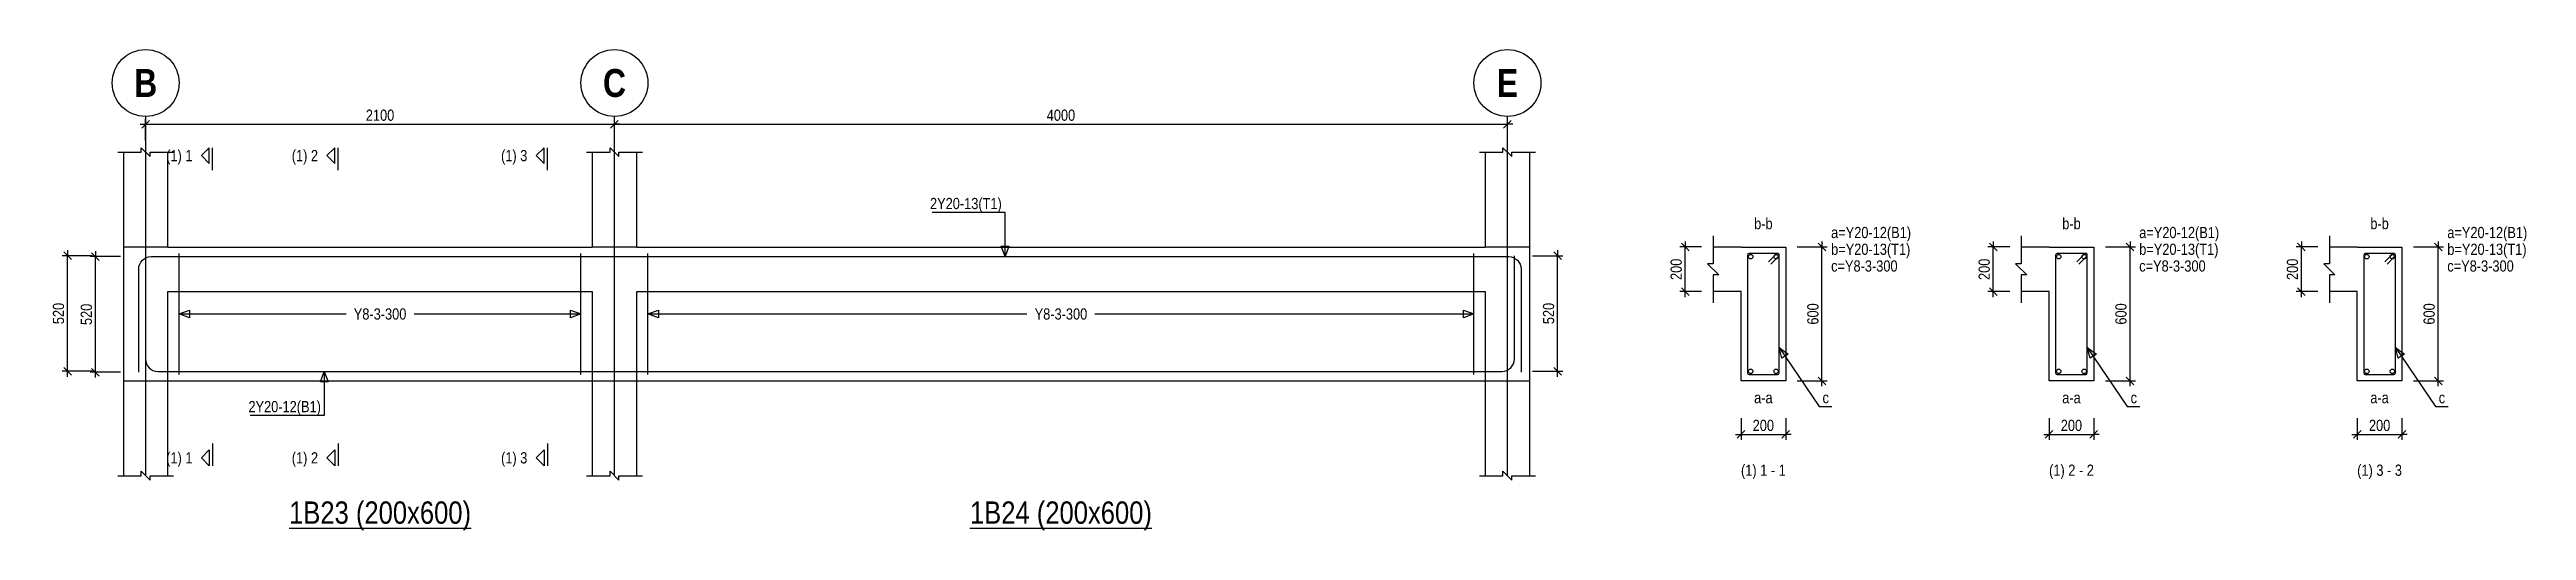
# Model space of a CAD drawing. Extents: x 0 to 206258, y -403073 to 0.
# Drawn here: x 12479 to 34670, y -220734 to -216424 of the extents above; entities that cross this region are included whole.
import ezdxf
from ezdxf.enums import TextEntityAlignment as Align
from ezdxf.lldxf.tags import DXFTag

# ---------------------------------------------------------------- set-up
doc = ezdxf.new("R2010")
doc.units = 0
doc.header["$LTSCALE"] = 1000
for name, color, linetype in [('Axis Circle(Dir 2)', 150, 'Continuous'), ('Axis Label(Dir 1)', 7, 'Continuous'), ('Axis Line(Dir 2)', 150, 'CENTER2'), ('Break Line', 5, 'Continuous'), ('Dimension Line', 5, 'Continuous'), ('Front Elevation Line', 40, 'Continuous'), ('Leader Line', 5, 'Continuous'), ('Link Line', 3, 'Continuous'), ('Rebar Label', 6, 'Continuous'), ('Rebar Line', 7, 'Continuous'), ('Section Label', 1, 'Continuous'), ('Section Line', 1, 'Continuous'), ('Top Rebar Label', 6, 'Continuous'), ('Top Rebar Line', 7, 'Continuous')]:
    doc.layers.add(name, color=color, linetype=linetype)
for name, color, linetype, true_color in [('Beam Label(D)', 94, 'Continuous', 0x008100), ('Beam Line(D)', 112, 'Continuous', 0x00bd5e), ('Link Label', 94, 'Continuous', 0x008100)]:
    doc.layers.add(name, color=color, linetype=linetype, true_color=true_color)
doc.styles.add('Axis Label(Dir 1)', font='ARIALNB.TTF', dxfattribs={"height": 250})
doc.styles.add('Beam Label(D)', font='ARIALN.TTF', dxfattribs={"height": 200})
doc.styles.add('Dimension Text', font='ARIALN.TTF', dxfattribs={"height": 100})
doc.styles.add('Link Label', font='ARIALN.TTF', dxfattribs={"height": 100})
doc.styles.add('Rebar Label', font='ARIALN.TTF', dxfattribs={"height": 100})
doc.styles.add('Section Label', font='ARIALN.TTF', dxfattribs={"height": 100})
doc.styles.add('Top Rebar Label', font='ARIALN.TTF', dxfattribs={"height": 100})
tags = doc.linetypes.add('CENTER2', pattern=[1.125, 0.75, -0.125, 0.125, -0.125]).pattern_tags.tags
tags[10:11] = [DXFTag(74, 4), DXFTag(75, 0), DXFTag(340, '0'), DXFTag(46, 0.0), DXFTag(50, 0.0), DXFTag(44, 0.0), DXFTag(45, 0.0)]
tags[8:9] = [DXFTag(74, 4), DXFTag(75, 0), DXFTag(340, '0'), DXFTag(46, 0.0), DXFTag(50, 0.0), DXFTag(44, 0.0), DXFTag(45, 0.0)]
tags[6:7] = [DXFTag(74, 4), DXFTag(75, 0), DXFTag(340, '0'), DXFTag(46, 0.0), DXFTag(50, 0.0), DXFTag(44, 0.0), DXFTag(45, 0.0)]
tags[4:5] = [DXFTag(74, 4), DXFTag(75, 0), DXFTag(340, '0'), DXFTag(46, 0.0), DXFTag(50, 0.0), DXFTag(44, 0.0), DXFTag(45, 0.0)]
doc.dimstyles.new('BEAM', dxfattribs={"dimtxt": 100, "dimasz": 30, "dimexe": 48.3, "dimexo": 103.5, "dimgap": 30, "dimtad": 1, "dimtoh": 1, "dimdec": 1, "dimlfac": 0.5, "dimdsep": 46, "dimtxsty": 'Dimension Text', "dimblk": 'PCDIM_TICK', "dimcen": 0.09, "dimclrd": 5, "dimclre": 5, "dimclrt": 5, "dimadec": 1, "dimazin": 0, "dimtp": 1, "dimtm": 1, "dimtfac": 1, "dimtdec": 4, "dimtofl": 0, "dimtmove": 0, "dimatfit": 3, "dimfxl": 1, "dimtolj": 1, "dimtzin": 0, "dimarcsym": 0})

msp = doc.modelspace()

# ---------------------------------------------------------------- texts
at = {"layer": 'Axis Label(Dir 1)', "transparency": 33554687, "style": 'Axis Label(Dir 1)'}
for s, p in [('B', (13340.146, -216724.284)), ('C', (17540.146, -216724.284)), ('E', (25540.146, -216724.284))]:
    msp.add_text(s, height=250, dxfattribs=at).set_placement(p, align=Align.MIDDLE_CENTER)
at = {"layer": 'Beam Label(D)', "transparency": 33554687, "style": 'Beam Label(D)'}
for s, p in [('%%U1B23 (200x600)', (15440.146, -220474.284)), ('%%U1B24 (200x600)', (21540.146, -220474.284))]:
    msp.add_text(s, height=200, dxfattribs=at).set_placement(p, align=Align.TOP_CENTER)
at = {"layer": 'Link Label', "transparency": 33554687, "style": 'Link Label'}
for s, p in [(' c=Y8-3-300', (28408.145, -218414.284)), (' c=Y8-3-300', (31168.384, -218414.284)), (' c=Y8-3-300', (33928.623, -218414.284)), ('c', (28363.145, -219594.284)), ('c', (31123.384, -219594.284)), ('c', (33883.623, -219594.284))]:
    msp.add_text(s, height=100, dxfattribs=at).set_placement(p)
for p in [(15440.146, -218794.284), (21540.146, -218794.284)]:
    msp.add_text('Y8-3-300', height=100, dxfattribs=at).set_placement(p, align=Align.MIDDLE_CENTER)
at = {"layer": 'Rebar Label', "transparency": 33554687, "style": 'Rebar Label'}
for s, p in [('b-b', (27833.145, -218064.284)), ('b-b', (30593.384, -218064.284)), ('b-b', (33353.623, -218064.284)), ('a-a', (27833.145, -219624.284)), ('a-a', (30593.384, -219624.284)), ('a-a', (33353.623, -219624.284))]:
    msp.add_text(s, height=100, dxfattribs=at).set_placement(p, align=Align.BOTTOM_CENTER)
for p in [(28408.145, -218114.284), (31168.384, -218114.284), (33928.623, -218114.284)]:
    msp.add_text(' a=Y20-12(B1)', height=100, dxfattribs=at).set_placement(p)
msp.add_text(' 2Y20-12(B1)', height=100, dxfattribs=at).set_placement((14910.146, -219674.284), align=Align.RIGHT)
at = {"layer": 'Section Label', "transparency": 33554687, "style": 'Section Label'}
for s, p in [('(1) 1', (13759.435, -217374.994)), ('(1) 2', (14884.435, -217374.994)), ('(1) 3', (16759.435, -217374.994)), ('(1) 1', (13759.435, -220083.573)), ('(1) 2', (14884.435, -220083.573)), ('(1) 3', (16759.435, -220083.573))]:
    msp.add_text(s, height=100, dxfattribs=at).set_placement(p, align=Align.MIDDLE_RIGHT)
for s, p in [('(1) 1 - 1', (27833.145, -220274.284)), ('(1) 2 - 2', (30593.384, -220274.284)), ('(1) 3 - 3', (33353.623, -220274.284))]:
    msp.add_text(s, height=100, dxfattribs=at).set_placement(p, align=Align.BOTTOM_CENTER)
at = {"layer": 'Top Rebar Label', "transparency": 33554687, "style": 'Top Rebar Label'}
msp.add_text(' 2Y20-13(T1)', height=100, dxfattribs=at).set_placement((21010.146, -217854.284), align=Align.RIGHT)
for p in [(28408.145, -218264.284), (31168.384, -218264.284), (33928.623, -218264.284)]:
    msp.add_text(' b=Y20-13(T1)', height=100, dxfattribs=at).set_placement(p)

# ---------------------------------------------------------------- blocks, each defined once
blk = doc.blocks.new('PCDIM_TICK')
at = {"layer": 'Dimension Line', "color": 0, "transparency": 33554687}
for p, q in [((1.15, 1.15), (-1.15, -1.15)), ((1.61, 0), (0, 0))]:
    blk.add_line(p, q, dxfattribs=at)
blk = doc.blocks.new('*U2947')
at = {"layer": 'Dimension Line', "color": 5, "true_color": 0x0000ff, "transparency": 16777216}
for p, q in [((13115, -218280), (12842, -218280)), ((12890, -219316), (12890, -218280)), ((13115, -219316), (12842, -219316))]:
    blk.add_line(p, q, dxfattribs=at)
at = {"layer": 'Dimension Line', "color": 5, "true_color": 0x0000ff, "transparency": 16777216, "xscale": 30, "yscale": 30}
for p, rotation in [((12890, -218280), 89.99999999999447), ((12890, -219316), 269.9999999999834)]:
    blk.add_blockref('PCDIM_TICK', p, dxfattribs=dict(at, rotation=rotation))
at = {"layer": 'Dimension Line', "color": 5, "true_color": 0x0000ff, "transparency": 16777216, "insert": (12860, -218798), "char_height": 100, "width": 181.5, "attachment_point": 8, "rotation": 90, "style": 'Dimension Text'}
blk.add_mtext('520', dxfattribs=at)
blk = doc.blocks.new('*U2948')
at = {"layer": 'Dimension Line', "color": 5, "true_color": 0x0000ff, "transparency": 16777216}
for p, q in [((12865, -218272), (12592, -218272)), ((12640, -219308), (12640, -218272)), ((12865, -219308), (12592, -219308))]:
    blk.add_line(p, q, dxfattribs=at)
at = {"layer": 'Dimension Line', "color": 5, "true_color": 0x0000ff, "transparency": 16777216, "xscale": 30, "yscale": 30}
for p, rotation in [((12640, -218272), 89.99999999999447), ((12640, -219308), 269.9999999999834)]:
    blk.add_blockref('PCDIM_TICK', p, dxfattribs=dict(at, rotation=rotation))
at = {"layer": 'Dimension Line', "color": 5, "true_color": 0x0000ff, "transparency": 16777216, "insert": (12610, -218790), "char_height": 100, "width": 181.5, "attachment_point": 8, "rotation": 90, "style": 'Dimension Text'}
blk.add_mtext('520', dxfattribs=at)
blk = doc.blocks.new('*U2949')
at = {"layer": 'Dimension Line', "color": 5, "true_color": 0x0000ff, "transparency": 16777216}
for p, q in [((13340, -217241), (13340, -217046)), ((13340, -217094), (17540, -217094)), ((17540, -217241), (17540, -217046))]:
    blk.add_line(p, q, dxfattribs=at)
at = {"layer": 'Dimension Line', "color": 5, "true_color": 0x0000ff, "transparency": 16777216, "xscale": 30, "yscale": 30, "rotation": 180.0000000000004}
blk.add_blockref('PCDIM_TICK', (13340, -217094), dxfattribs=at)
at = {"layer": 'Dimension Line', "color": 5, "true_color": 0x0000ff, "transparency": 16777216, "xscale": 30, "yscale": 30}
blk.add_blockref('PCDIM_TICK', (17540, -217094), dxfattribs=at)
at = {"layer": 'Dimension Line', "color": 5, "true_color": 0x0000ff, "transparency": 16777216, "insert": (15440, -217064), "char_height": 100, "width": 247.25, "attachment_point": 8, "style": 'Dimension Text'}
blk.add_mtext('2100', dxfattribs=at)
blk = doc.blocks.new('*U2959')
at = {"layer": 'Dimension Line', "color": 5, "true_color": 0x0000ff, "transparency": 16777216}
for p, q in [((25766, -218272), (26038, -218272)), ((25990, -219308), (25990, -218272)), ((25766, -219308), (26038, -219308))]:
    blk.add_line(p, q, dxfattribs=at)
at = {"layer": 'Dimension Line', "color": 5, "true_color": 0x0000ff, "transparency": 16777216, "xscale": 30, "yscale": 30}
for p, rotation in [((25990, -218272), 89.99999999999447), ((25990, -219308), 269.9999999999834)]:
    blk.add_blockref('PCDIM_TICK', p, dxfattribs=dict(at, rotation=rotation))
at = {"layer": 'Dimension Line', "color": 5, "true_color": 0x0000ff, "transparency": 16777216, "insert": (25960, -218790), "char_height": 100, "width": 181.5, "attachment_point": 8, "rotation": 90, "style": 'Dimension Text'}
blk.add_mtext('520', dxfattribs=at)
blk = doc.blocks.new('*U2960')
at = {"layer": 'Dimension Line', "color": 5, "true_color": 0x0000ff, "transparency": 16777216}
for p, q in [((17540, -217241), (17540, -217046)), ((17540, -217094), (25540, -217094)), ((25540, -217241), (25540, -217046))]:
    blk.add_line(p, q, dxfattribs=at)
at = {"layer": 'Dimension Line', "color": 5, "true_color": 0x0000ff, "transparency": 16777216, "xscale": 30, "yscale": 30, "rotation": 180.0000000000004}
blk.add_blockref('PCDIM_TICK', (17540, -217094), dxfattribs=at)
at = {"layer": 'Dimension Line', "color": 5, "true_color": 0x0000ff, "transparency": 16777216, "xscale": 30, "yscale": 30}
blk.add_blockref('PCDIM_TICK', (25540, -217094), dxfattribs=at)
at = {"layer": 'Dimension Line', "color": 5, "true_color": 0x0000ff, "transparency": 16777216, "insert": (21540, -217064), "char_height": 100, "width": 249.2, "attachment_point": 8, "style": 'Dimension Text'}
blk.add_mtext('4000', dxfattribs=at)
blk = doc.blocks.new('*U2950')
at = {"layer": 'Dimension Line', "color": 5, "true_color": 0x0000ff, "transparency": 16777216}
for p, q in [((28137, -218194), (28406, -218194)), ((28358, -219394), (28358, -218194)), ((28137, -219394), (28406, -219394))]:
    blk.add_line(p, q, dxfattribs=at)
at = {"layer": 'Dimension Line', "color": 5, "true_color": 0x0000ff, "transparency": 16777216, "xscale": 30, "yscale": 30}
for p, rotation in [((28358, -218194), 89.99999999999447), ((28358, -219394), 269.9999999999834)]:
    blk.add_blockref('PCDIM_TICK', p, dxfattribs=dict(at, rotation=rotation))
at = {"layer": 'Dimension Line', "color": 5, "true_color": 0x0000ff, "transparency": 16777216, "insert": (28328, -218794), "char_height": 100, "width": 181.97, "attachment_point": 8, "rotation": 90, "style": 'Dimension Text'}
blk.add_mtext('600', dxfattribs=at)
blk = doc.blocks.new('*U2951')
at = {"layer": 'Dimension Line', "color": 5, "true_color": 0x0000ff, "transparency": 16777216}
for p, q in [((27280, -218194), (27085, -218194)), ((27133, -218594), (27133, -218194)), ((27280, -218594), (27085, -218594))]:
    blk.add_line(p, q, dxfattribs=at)
at = {"layer": 'Dimension Line', "color": 5, "true_color": 0x0000ff, "transparency": 16777216, "xscale": 30, "yscale": 30}
for p, rotation in [((27133, -218194), 89.99999999999447), ((27133, -218594), 269.9999999999834)]:
    blk.add_blockref('PCDIM_TICK', p, dxfattribs=dict(at, rotation=rotation))
at = {"layer": 'Dimension Line', "color": 5, "true_color": 0x0000ff, "transparency": 16777216, "insert": (27103, -218394), "char_height": 100, "width": 182.77, "attachment_point": 8, "rotation": 90, "style": 'Dimension Text'}
blk.add_mtext('200', dxfattribs=at)
blk = doc.blocks.new('*U2952')
at = {"layer": 'Dimension Line', "color": 5, "true_color": 0x0000ff, "transparency": 16777216}
for p, q in [((27633, -219728), (27633, -219923)), ((27633, -219874), (28033, -219874)), ((28033, -219728), (28033, -219923))]:
    blk.add_line(p, q, dxfattribs=at)
at = {"layer": 'Dimension Line', "color": 5, "true_color": 0x0000ff, "transparency": 16777216, "xscale": 30, "yscale": 30, "rotation": 180.0000000000004}
blk.add_blockref('PCDIM_TICK', (27633, -219874), dxfattribs=at)
at = {"layer": 'Dimension Line', "color": 5, "true_color": 0x0000ff, "transparency": 16777216, "xscale": 30, "yscale": 30}
blk.add_blockref('PCDIM_TICK', (28033, -219874), dxfattribs=at)
at = {"layer": 'Dimension Line', "color": 5, "true_color": 0x0000ff, "transparency": 16777216, "insert": (27833, -219844), "char_height": 100, "width": 182.77, "attachment_point": 8, "style": 'Dimension Text'}
blk.add_mtext('200', dxfattribs=at)
blk = doc.blocks.new('*U2953')
at = {"layer": 'Dimension Line', "color": 5, "true_color": 0x0000ff, "transparency": 16777216}
for p, q in [((30897, -218194), (31167, -218194)), ((31118, -219394), (31118, -218194)), ((30897, -219394), (31167, -219394))]:
    blk.add_line(p, q, dxfattribs=at)
at = {"layer": 'Dimension Line', "color": 5, "true_color": 0x0000ff, "transparency": 16777216, "xscale": 30, "yscale": 30}
for p, rotation in [((31118, -218194), 89.99999999999447), ((31118, -219394), 269.9999999999834)]:
    blk.add_blockref('PCDIM_TICK', p, dxfattribs=dict(at, rotation=rotation))
at = {"layer": 'Dimension Line', "color": 5, "true_color": 0x0000ff, "transparency": 16777216, "insert": (31088, -218794), "char_height": 100, "width": 181.97, "attachment_point": 8, "rotation": 90, "style": 'Dimension Text'}
blk.add_mtext('600', dxfattribs=at)
blk = doc.blocks.new('*U2954')
at = {"layer": 'Dimension Line', "color": 5, "true_color": 0x0000ff, "transparency": 16777216}
for p, q in [((30040, -218194), (29845, -218194)), ((29893, -218594), (29893, -218194)), ((30040, -218594), (29845, -218594))]:
    blk.add_line(p, q, dxfattribs=at)
at = {"layer": 'Dimension Line', "color": 5, "true_color": 0x0000ff, "transparency": 16777216, "xscale": 30, "yscale": 30}
for p, rotation in [((29893, -218194), 89.99999999999447), ((29893, -218594), 269.9999999999834)]:
    blk.add_blockref('PCDIM_TICK', p, dxfattribs=dict(at, rotation=rotation))
at = {"layer": 'Dimension Line', "color": 5, "true_color": 0x0000ff, "transparency": 16777216, "insert": (29863, -218394), "char_height": 100, "width": 182.77, "attachment_point": 8, "rotation": 90, "style": 'Dimension Text'}
blk.add_mtext('200', dxfattribs=at)
blk = doc.blocks.new('*U2955')
at = {"layer": 'Dimension Line', "color": 5, "true_color": 0x0000ff, "transparency": 16777216}
for p, q in [((30393, -219728), (30393, -219923)), ((30393, -219874), (30793, -219874)), ((30793, -219728), (30793, -219923))]:
    blk.add_line(p, q, dxfattribs=at)
at = {"layer": 'Dimension Line', "color": 5, "true_color": 0x0000ff, "transparency": 16777216, "xscale": 30, "yscale": 30, "rotation": 180.0000000000004}
blk.add_blockref('PCDIM_TICK', (30393, -219874), dxfattribs=at)
at = {"layer": 'Dimension Line', "color": 5, "true_color": 0x0000ff, "transparency": 16777216, "xscale": 30, "yscale": 30}
blk.add_blockref('PCDIM_TICK', (30793, -219874), dxfattribs=at)
at = {"layer": 'Dimension Line', "color": 5, "true_color": 0x0000ff, "transparency": 16777216, "insert": (30593, -219844), "char_height": 100, "width": 182.77, "attachment_point": 8, "style": 'Dimension Text'}
blk.add_mtext('200', dxfattribs=at)
blk = doc.blocks.new('*U2956')
at = {"layer": 'Dimension Line', "color": 5, "true_color": 0x0000ff, "transparency": 16777216}
for p, q in [((33657, -218194), (33927, -218194)), ((33879, -219394), (33879, -218194)), ((33657, -219394), (33927, -219394))]:
    blk.add_line(p, q, dxfattribs=at)
at = {"layer": 'Dimension Line', "color": 5, "true_color": 0x0000ff, "transparency": 16777216, "xscale": 30, "yscale": 30}
for p, rotation in [((33879, -218194), 89.99999999999447), ((33879, -219394), 269.9999999999834)]:
    blk.add_blockref('PCDIM_TICK', p, dxfattribs=dict(at, rotation=rotation))
at = {"layer": 'Dimension Line', "color": 5, "true_color": 0x0000ff, "transparency": 16777216, "insert": (33849, -218794), "char_height": 100, "width": 181.97, "attachment_point": 8, "rotation": 90, "style": 'Dimension Text'}
blk.add_mtext('600', dxfattribs=at)
blk = doc.blocks.new('*U2957')
at = {"layer": 'Dimension Line', "color": 5, "true_color": 0x0000ff, "transparency": 16777216}
for p, q in [((32800, -218194), (32605, -218194)), ((32654, -218594), (32654, -218194)), ((32800, -218594), (32605, -218594))]:
    blk.add_line(p, q, dxfattribs=at)
at = {"layer": 'Dimension Line', "color": 5, "true_color": 0x0000ff, "transparency": 16777216, "xscale": 30, "yscale": 30}
for p, rotation in [((32654, -218194), 89.99999999999447), ((32654, -218594), 269.9999999999834)]:
    blk.add_blockref('PCDIM_TICK', p, dxfattribs=dict(at, rotation=rotation))
at = {"layer": 'Dimension Line', "color": 5, "true_color": 0x0000ff, "transparency": 16777216, "insert": (32624, -218394), "char_height": 100, "width": 182.77, "attachment_point": 8, "rotation": 90, "style": 'Dimension Text'}
blk.add_mtext('200', dxfattribs=at)
blk = doc.blocks.new('*U2958')
at = {"layer": 'Dimension Line', "color": 5, "true_color": 0x0000ff, "transparency": 16777216}
for p, q in [((33154, -219728), (33154, -219923)), ((33154, -219874), (33554, -219874)), ((33554, -219728), (33554, -219923))]:
    blk.add_line(p, q, dxfattribs=at)
at = {"layer": 'Dimension Line', "color": 5, "true_color": 0x0000ff, "transparency": 16777216, "xscale": 30, "yscale": 30, "rotation": 180.0000000000004}
blk.add_blockref('PCDIM_TICK', (33154, -219874), dxfattribs=at)
at = {"layer": 'Dimension Line', "color": 5, "true_color": 0x0000ff, "transparency": 16777216, "xscale": 30, "yscale": 30}
blk.add_blockref('PCDIM_TICK', (33554, -219874), dxfattribs=at)
at = {"layer": 'Dimension Line', "color": 5, "true_color": 0x0000ff, "transparency": 16777216, "insert": (33354, -219844), "char_height": 100, "width": 182.77, "attachment_point": 8, "style": 'Dimension Text'}
blk.add_mtext('200', dxfattribs=at)

# ---------------------------------------------------------------- dimensions: what is measured, and where the dimension line sits
at = {"layer": 'Dimension Line', "transparency": 33554687}
for base, p1, p2, text, picture, middle in [((15440.146, -217094.284), (13340.146, -217344.284), (17540.146, -217344.284), '2100', '*U2949', (15440.146, -217094.284)), ((21540.146, -217094.284), (17540.146, -217344.284), (25540.146, -217344.284), '4000', '*U2960', (21540.146, -217094.284)), ((27833.145, -219874.284), (27633.145, -219624.284), (28033.145, -219624.284), '200', '*U2952', (27833.145, -219874.284)), ((30593.384, -219874.284), (30393.384, -219624.284), (30793.384, -219624.284), '200', '*U2955', (30593.384, -219874.284)), ((33353.623, -219874.284), (33153.623, -219624.284), (33553.623, -219624.284), '200', '*U2958', (33353.623, -219874.284))]:
    dim = msp.add_linear_dim(base=base, p1=p1, p2=p2, text=text, dimstyle='BEAM', override={"dimscale": 1, "dimtxt": 100, "dimasz": 30, "dimexe": 48.3, "dimexo": 103.5, "dimgap": 30, "dimtad": 1, "dimtih": 0, "dimdec": 1, "dimlfac": 0.5, "dimzin": 8, "dimlunit": 2, "dimpost": '', "dimtxsty": 'Dimension Text', "dimblk": 'PCDIM_TICK', "dimse1": 0, "dimse2": 0, "dimsd2": 0, "dimclrd": 5, "dimclre": 5, "dimclrt": 5, "dimaunit": 0, "dimadec": 1, "dimazin": 0, "dimtol": 0, "dimtp": 1, "dimtm": 1, "dimtmove": 0}, dxfattribs=at)
    dim.commit()
    dim.dimension.update_dxf_attribs({"geometry": picture, "text_midpoint": middle})
for base, p1, p2, text, picture, middle in [((12640.146, -218790.284), (12968.146, -219308.284), (12968.146, -218272.284), '520', '*U2948', (12640.146, -218790.284)), ((12890.146, -218798.284), (13218.146, -219316.284), (13218.146, -218280.284), '520', '*U2947', (12890.146, -218798.284)), ((25990.145, -218790.284), (25662.145, -219308.284), (25662.145, -218272.284), '520', '*U2959', (25990.145, -218790.284)), ((27133.145, -218394.284), (27383.145, -218594.284), (27383.145, -218194.284), '200', '*U2951', (27133.145, -218394.284)), ((28358.145, -218794.284), (28033.145, -219394.284), (28033.145, -218194.284), '600', '*U2950', (28358.145, -218794.284)), ((29893.384, -218394.284), (30143.384, -218594.284), (30143.384, -218194.284), '200', '*U2954', (29893.384, -218394.284)), ((31118.384, -218794.284), (30793.384, -219394.284), (30793.384, -218194.284), '600', '*U2953', (31118.384, -218794.284)), ((32653.623, -218394.284), (32903.623, -218594.284), (32903.623, -218194.284), '200', '*U2957', (32653.623, -218394.284)), ((33878.623, -218794.284), (33553.623, -219394.284), (33553.623, -218194.284), '600', '*U2956', (33878.623, -218794.284))]:
    dim = msp.add_linear_dim(base=base, p1=p1, p2=p2, angle=90, text=text, dimstyle='BEAM', override={"dimscale": 1, "dimtxt": 100, "dimasz": 30, "dimexe": 48.3, "dimexo": 103.5, "dimgap": 30, "dimtad": 1, "dimtih": 0, "dimdec": 1, "dimlfac": 0.5, "dimzin": 8, "dimlunit": 2, "dimpost": '', "dimtxsty": 'Dimension Text', "dimblk": 'PCDIM_TICK', "dimse1": 0, "dimse2": 0, "dimsd2": 0, "dimclrd": 5, "dimclre": 5, "dimclrt": 5, "dimaunit": 0, "dimadec": 1, "dimazin": 0, "dimtol": 0, "dimtp": 1, "dimtm": 1, "dimtmove": 0}, dxfattribs=at)
    dim.commit()
    dim.dimension.update_dxf_attribs({"geometry": picture, "text_midpoint": middle})

# ---------------------------------------------------------------- linework, layer by layer
at = {"layer": 'Axis Circle(Dir 2)', "transparency": 33554687}
for centre in [(13340.146, -216724.284), (17540.146, -216724.284), (25540.146, -216724.284)]:
    msp.add_circle(centre, 300, dxfattribs=at)
at = {"layer": 'Axis Line(Dir 2)', "transparency": 33554687}
for points in [[(13340.146, -220244.284), (13340.146, -217024.284)], [(17540.146, -220244.284), (17540.146, -217024.284)], [(25540.146, -220244.284), (25540.146, -217024.284)]]:
    msp.add_lwpolyline(points, dxfattribs=at)
at = {"layer": 'Beam Line(D)', "transparency": 33554687}
for points in [[(13140.146, -217344.284), (13140.146, -218194.284)], [(13540.146, -218194.284), (13540.146, -217344.284)], [(17340.146, -217344.284), (17340.146, -218194.284)], [(17740.146, -218194.284), (17740.146, -217344.284)], [(25340.146, -217344.284), (25340.146, -218194.284)], [(25740.146, -218194.284), (25740.145, -217344.284)], [(13140.146, -218194.284), (13140.146, -220244.284)], [(13540.146, -218194.284), (17340.146, -218194.284)], [(17740.146, -218194.284), (25340.146, -218194.284)], [(25740.145, -220244.284), (25740.146, -218194.284)], [(27633.145, -218194.284), (28033.145, -218194.284), (28033.145, -219394.284), (27633.145, -219394.284), (27633.145, -218594.284), (27383.145, -218594.284)], [(27633.145, -218194.284), (27383.145, -218194.284)], [(27633.145, -218194.284), (27633.145, -218194.284)], [(30393.384, -218194.284), (30793.384, -218194.284), (30793.384, -219394.284), (30393.384, -219394.284), (30393.384, -218594.284), (30143.384, -218594.284)], [(30393.384, -218194.284), (30143.384, -218194.284)], [(30393.384, -218194.284), (30393.384, -218194.284)], [(33153.623, -218194.284), (33553.623, -218194.284), (33553.623, -219394.284), (33153.623, -219394.284), (33153.623, -218594.284), (32903.623, -218594.284)], [(33153.623, -218194.284), (32903.623, -218194.284)], [(33153.623, -218194.284), (33153.623, -218194.284)], [(13540.146, -220244.284), (13540.146, -219394.284)], [(13540.146, -219394.284), (17340.146, -219394.284)], [(17340.146, -219394.284), (17340.146, -220244.284)], [(17740.146, -220244.284), (17740.146, -219394.284)], [(17740.146, -219394.284), (25340.146, -219394.284)], [(25340.146, -219394.284), (25340.146, -220244.284)]]:
    msp.add_lwpolyline(points, dxfattribs=at)
at = {"layer": 'Break Line', "transparency": 33554687}
for points in [[(13090.146, -217344.284), (13300.146, -217344.284), (13300.146, -217304.284), (13380.146, -217384.284), (13380.146, -217344.284), (13590.146, -217344.284)], [(17290.146, -217344.284), (17500.146, -217344.284), (17500.146, -217304.284), (17580.146, -217384.284), (17580.146, -217344.284), (17790.146, -217344.284)], [(25290.146, -217344.284), (25500.146, -217344.284), (25500.146, -217304.284), (25580.146, -217384.284), (25580.146, -217344.284), (25790.145, -217344.284)], [(27383.145, -218094.284), (27383.145, -218344.284), (27333.145, -218344.284), (27433.145, -218444.284), (27383.145, -218444.284), (27383.145, -218694.284)], [(30143.384, -218094.284), (30143.384, -218344.284), (30093.384, -218344.284), (30193.384, -218444.284), (30143.384, -218444.284), (30143.384, -218694.284)], [(32903.623, -218094.284), (32903.623, -218344.284), (32853.623, -218344.284), (32953.623, -218444.284), (32903.623, -218444.284), (32903.623, -218694.284)], [(13090.146, -220244.284), (13300.146, -220244.284), (13300.146, -220204.284), (13380.146, -220284.284), (13380.146, -220244.284), (13590.146, -220244.284)], [(17290.146, -220244.284), (17500.146, -220244.284), (17500.146, -220204.284), (17580.146, -220284.284), (17580.146, -220244.284), (17790.146, -220244.284)], [(25290.146, -220244.284), (25500.146, -220244.284), (25500.146, -220204.284), (25580.146, -220284.284), (25580.146, -220244.284), (25790.145, -220244.284)]]:
    msp.add_lwpolyline(points, dxfattribs=at)
at = {"layer": 'Front Elevation Line', "transparency": 33554687}
for points in [[(13540.146, -218194.284), (13140.146, -218194.284)], [(13140.146, -218194.284), (13140.146, -219394.284)], [(13540.146, -218194.284), (17340.146, -218194.284)], [(17740.146, -218194.284), (17340.146, -218194.284)], [(17740.146, -218194.284), (25340.146, -218194.284)], [(25740.146, -218194.284), (25340.146, -218194.284)], [(25740.146, -219394.284), (25740.146, -218194.284)], [(13540.146, -219394.284), (13540.146, -218594.284)], [(13540.146, -218594.284), (17340.146, -218594.284)], [(17340.146, -218594.284), (17340.146, -219394.284)], [(17740.146, -219394.284), (17740.146, -218594.284)], [(17740.146, -218594.284), (25340.146, -218594.284)], [(25340.146, -218594.284), (25340.146, -219394.284)], [(13140.146, -219394.284), (13540.146, -219394.284)], [(17340.146, -219394.284), (17740.146, -219394.284)], [(25340.146, -219394.284), (25740.146, -219394.284)]]:
    msp.add_lwpolyline(points, dxfattribs=at)
at = {"layer": 'Leader Line', "transparency": 33554687}
for points in [[(21040.146, -218280.284), (21040.146, -217884.284), (20385.154, -217884.284)], [(21005.944, -218186.314), (21074.348, -218186.314), (21040.146, -218280.284), (21005.944, -218186.314)], [(13640.146, -218794.284), (13734.115, -218760.082), (13734.115, -218828.486), (13640.146, -218794.284), (15135.502, -218794.284)], [(15744.79, -218794.284), (17240.146, -218794.284), (17146.177, -218828.486), (17146.177, -218760.082), (17240.146, -218794.284)], [(17840.146, -218794.284), (17934.115, -218760.082), (17934.115, -218828.486), (17840.146, -218794.284), (21235.502, -218794.284)], [(21844.79, -218794.284), (25240.145, -218794.284), (25146.176, -218828.486), (25146.176, -218760.082), (25240.145, -218794.284)], [(28056.085, -219153.008), (27999.401, -219191.297), (27975.145, -219094.283), (28056.085, -219153.008)], [(27975.145, -219094.283), (28333.145, -219624.284), (28446.275, -219624.284)], [(30816.325, -219153.009), (30759.641, -219191.297), (30735.384, -219094.284), (30816.325, -219153.009)], [(30735.384, -219094.284), (31093.384, -219624.284), (31206.513, -219624.284)], [(33576.563, -219153.008), (33519.879, -219191.297), (33495.622, -219094.283), (33576.563, -219153.008)], [(33495.622, -219094.283), (33853.623, -219624.284), (33966.752, -219624.284)], [(14940.146, -219308.284), (14940.146, -219704.284), (14277.472, -219704.284)], [(14974.348, -219402.253), (14905.944, -219402.253), (14940.146, -219308.284), (14974.348, -219402.253)]]:
    msp.add_lwpolyline(points, dxfattribs=at)
at = {"layer": 'Link Line', "transparency": 33554687}
for p, q in [((13640.146, -219336.284), (13640.146, -218252.284)), ((17240.146, -219336.284), (17240.146, -218252.284)), ((17840.146, -219336.284), (17840.146, -218252.284)), ((25240.145, -219336.284), (25240.145, -218252.284))]:
    msp.add_line(p, q, dxfattribs=at)
for points in [[(27900.334, -218346.894), (27971.045, -218276.183, 0.668178638), (27961.145, -218252.284), (27705.145, -218252.284, 0.414213562), (27691.145, -218266.284), (27691.145, -219322.284, 0.414213562), (27705.145, -219336.284), (27961.145, -219336.284, 0.414213562), (27975.145, -219322.284), (27975.145, -218266.284, 0.668178638), (27951.246, -218256.384), (27880.535, -218327.095)], [(30660.573, -218346.894), (30731.283, -218276.183, 0.668178638), (30721.384, -218252.284), (30465.384, -218252.284, 0.414213562), (30451.384, -218266.284), (30451.384, -219322.284, 0.414213562), (30465.384, -219336.284), (30721.384, -219336.284, 0.414213562), (30735.384, -219322.284), (30735.384, -218266.284, 0.668178638), (30711.484, -218256.384), (30640.774, -218327.095)], [(33420.811, -218346.894), (33491.522, -218276.183, 0.668178638), (33481.623, -218252.284), (33225.623, -218252.284, 0.414213562), (33211.623, -218266.284), (33211.623, -219322.284, 0.414213562), (33225.623, -219336.284), (33481.623, -219336.284, 0.414213562), (33495.623, -219322.284), (33495.623, -218266.284, 0.668178638), (33471.723, -218256.384), (33401.012, -218327.095)]]:
    msp.add_lwpolyline(points, format="xyb", dxfattribs=at)
at = {"layer": 'Rebar Line', "transparency": 33554687}
msp.add_lwpolyline([(13338.146, -218272.284), (13338.146, -219198.328, 0.414213562), (13448.102, -219308.284), (25492.19, -219308.284, 0.414213543), (25602.145, -219198.328), (25602.145, -218272.284)], format="xyb", dxfattribs=at)
for centre in [(27719.145, -218280.284), (27947.145, -218280.284), (30479.384, -218280.284), (30707.384, -218280.284), (33239.623, -218280.284), (33467.623, -218280.284), (27719.145, -219308.284), (27947.145, -219308.284), (30479.384, -219308.284), (30707.384, -219308.284), (33239.623, -219308.284), (33467.623, -219308.284)]:
    msp.add_circle(centre, 20, dxfattribs=at)
at = {"layer": 'Section Line', "transparency": 33554687}
for points in [[(13910.146, -217304.284), (13839.435, -217374.994), (13910.146, -217445.705), (13910.146, -217304.284)], [(13940.146, -217504.284), (13940.146, -217304.284)], [(15035.146, -217304.284), (14964.435, -217374.994), (15035.146, -217445.705), (15035.146, -217304.284)], [(15065.146, -217504.284), (15065.146, -217304.284)], [(16910.146, -217304.284), (16839.435, -217374.994), (16910.146, -217445.705), (16910.146, -217304.284)], [(16940.146, -217504.284), (16940.146, -217304.284)], [(13910.146, -220154.284), (13910.146, -220154.284), (13839.435, -220083.573), (13910.146, -220012.862), (13910.146, -220154.284)], [(13940.146, -219954.284), (13940.146, -220154.284)], [(15035.146, -220154.284), (15035.146, -220154.284), (14964.435, -220083.573), (15035.146, -220012.862), (15035.146, -220154.284)], [(15065.146, -219954.284), (15065.146, -220154.284)], [(16910.146, -220154.284), (16910.146, -220154.284), (16839.435, -220083.573), (16910.146, -220012.862), (16910.146, -220154.284)], [(16940.146, -219954.284), (16940.146, -220154.284)]]:
    msp.add_lwpolyline(points, dxfattribs=at)
at = {"layer": 'Top Rebar Line', "transparency": 33554687}
msp.add_lwpolyline([(13278.146, -219316.284), (13278.146, -218390.239, -0.414213562), (13388.102, -218280.284), (25552.19, -218280.284, -0.414213562), (25662.145, -218390.239), (25662.145, -219316.284)], format="xyb", dxfattribs=at)

msp.set_redraw_order([(e.dxf.handle, doc.entitydb.next_handle()) for e in msp.query("TEXT MTEXT ATTDEF DIMENSION ARC_DIMENSION")])  # texts and dimensions are drawn at this point

doc.saveas('drawing.dxf')
